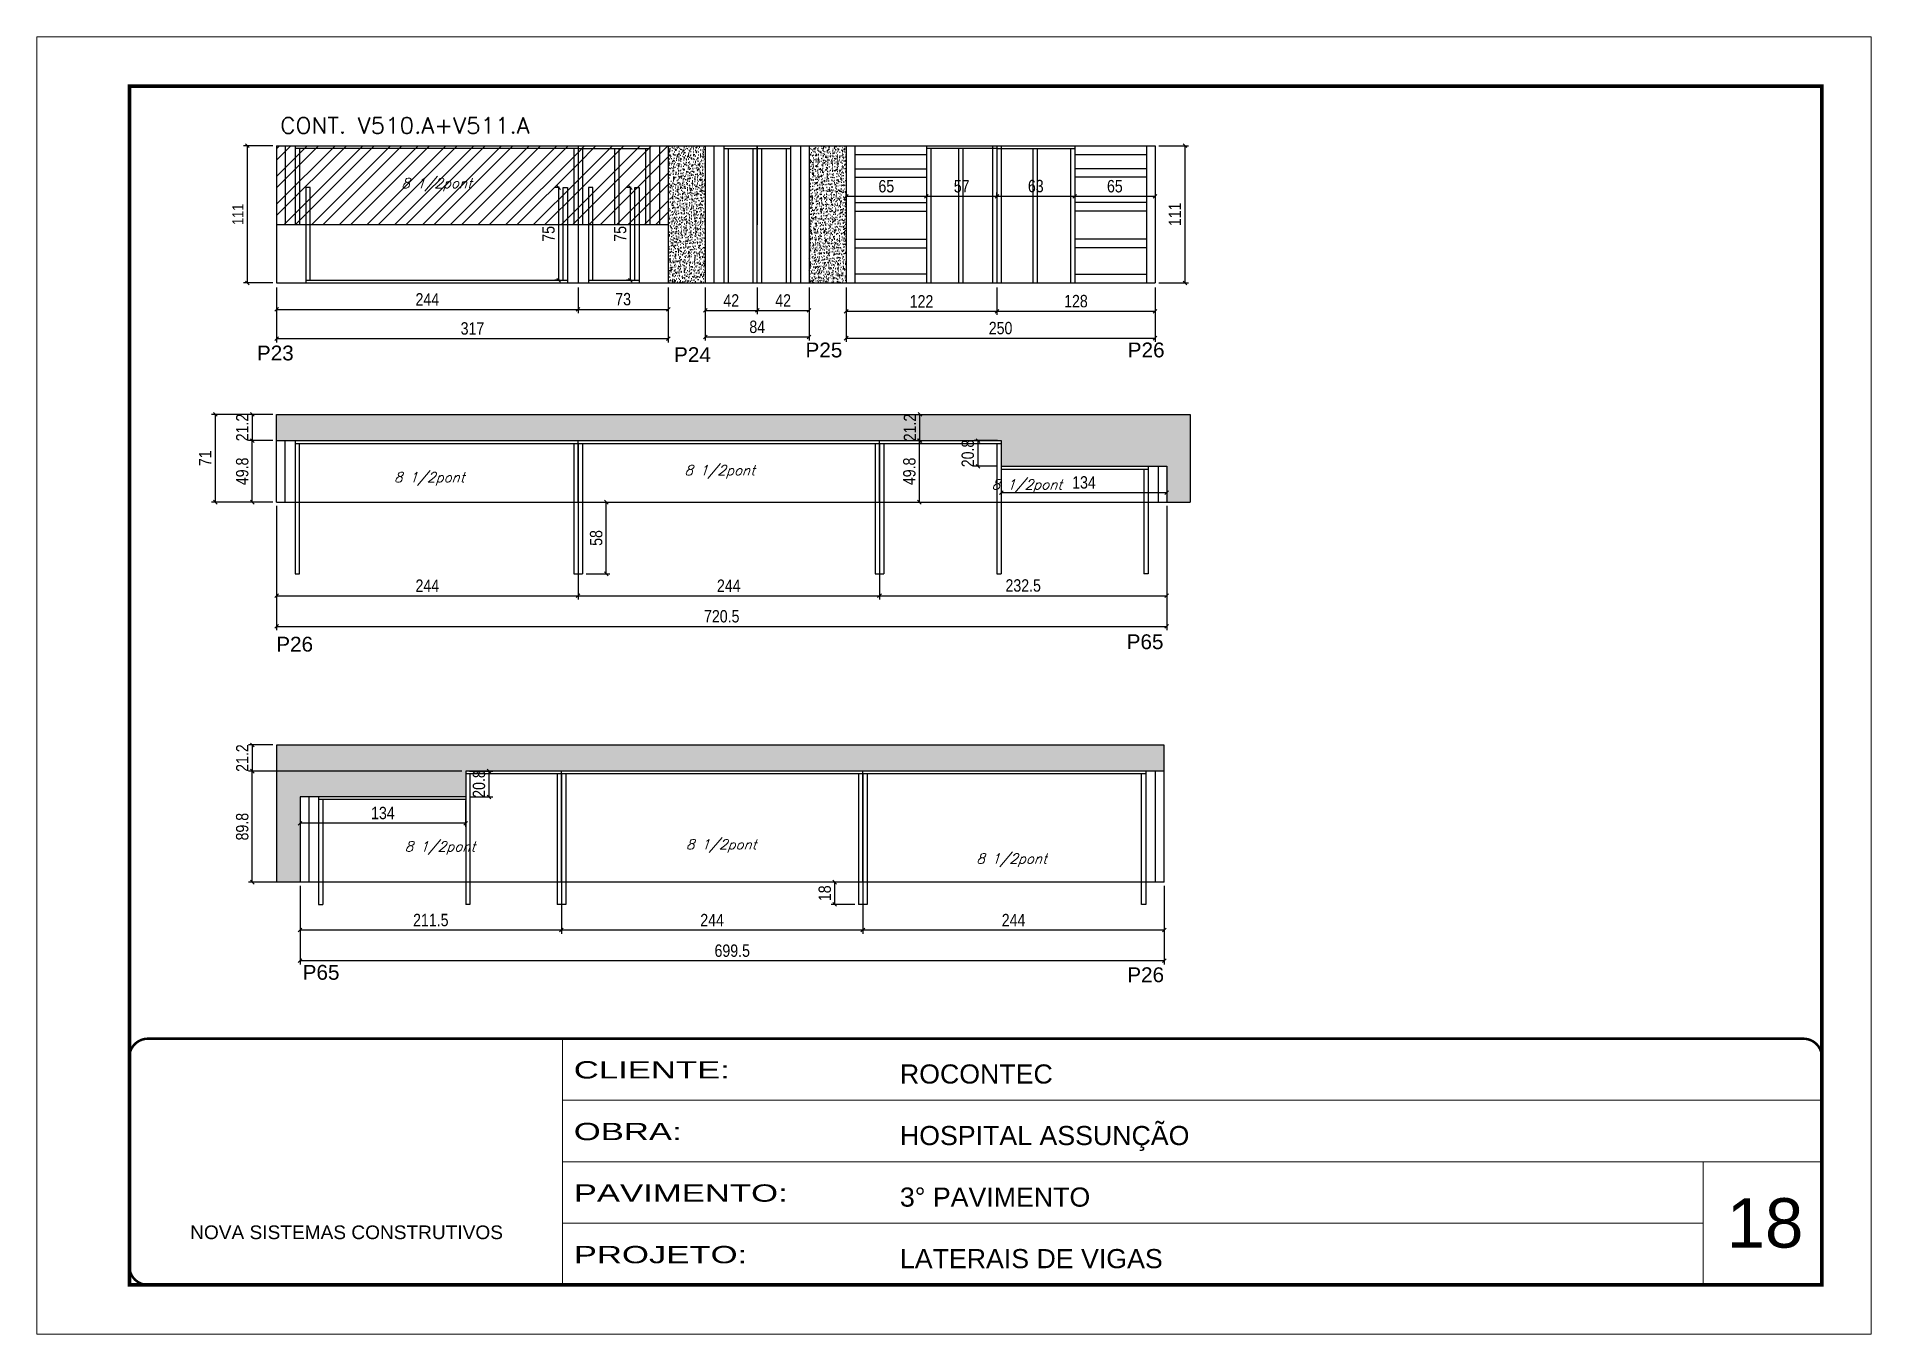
# Model space of a CAD drawing. Extents: x -21493 to -15213, y -12134 to 11887.
# Drawn here: x -19895 to -18410, y 6243 to 7293 of the extents above; entities that cross this region are included whole.
import ezdxf

# ---------------------------------------------------------------- set-up
doc = ezdxf.new("R2010")
doc.units = 0
doc.linetypes.add('CONTINUO', pattern=[0])
doc.linetypes.add('DASHED', pattern=[0.75, 0.5, -0.25])
for name, color, linetype in [('5', 5, 'Continuous'), ('COTA', 241, 'Continuous'), ('Painéis', 200, 'Continuous'), ('Reaproveitamento', 251, 'Continuous'), ('SARR_2.2x7', 40, 'Continuous'), ('SARR_3.5x7', 81, 'Continuous'), ('texto', 7, 'Continuous')]:
    doc.layers.add(name, color=color, linetype=linetype)
for name, color, linetype, lineweight in [('CARIMBO', 255, 'Continuous', 9), ('Folhas', 255, 'Continuous', 9), ('Hachura', 251, 'Continuous', 9), ('SARRAFO DE PRESSAO', 251, 'DASHED', 9), ('Texto Seção', 7, 'Continuous', 15)]:
    doc.layers.add(name, color=color, linetype=linetype, lineweight=lineweight)
doc.styles.add('ARIAL', font='arial.ttf')
doc.styles.add('COTA TECNICA', font='techl___.ttf', dxfattribs={"height": 10})
doc.styles.add('COTA TECNICA-50', font='techl___.ttf', dxfattribs={"height": 9})
doc.styles.add('REGUA-120', font='ROMANS.shx', dxfattribs={"height": 15})
doc.styles.add('Romans', font='romans.shx')
doc.styles.get("Standard").update_dxf_attribs({"font": 'arial.ttf'})
doc.styles.add('Tecnologia', font='')
doc.styles.get('Tecnologia').set_extended_font_data('Forgotten Futurist')
doc.dimstyles.new('COTA PAINEL-50', dxfattribs={"dimtxt": 9, "dimasz": 3, "dimexe": 3, "dimexo": 3, "dimgap": 3, "dimtad": 1, "dimdec": 1, "dimzin": 12, "dimdsep": 46, "dimtxsty": 'COTA TECNICA-50', "dimblk1": 'OBLIQUE', "dimblk2": 'OBLIQUE', "dimsah": 1, "dimcen": 0.9, "dimclrd": 4, "dimclre": 4, "dimclrt": 240, "dimadec": 1, "dimazin": 3, "dimtfac": 1, "dimtdec": 1, "dimtmove": 0, "dimatfit": 3, "dimfxl": 1, "dimtolj": 1, "dimtzin": 12, "dimarcsym": 0})
doc.dimstyles.new('PAINEL', dxfattribs={"dimtxt": 10, "dimasz": 3, "dimexe": 3, "dimexo": 3, "dimgap": 3, "dimtad": 1, "dimdec": 1, "dimzin": 12, "dimdsep": 46, "dimtxsty": 'COTA TECNICA', "dimblk1": 'OBLIQUE', "dimblk2": 'OBLIQUE', "dimsah": 1, "dimcen": 0.9, "dimclrd": 4, "dimclre": 4, "dimclrt": 240, "dimadec": 1, "dimazin": 3, "dimtfac": 1, "dimtdec": 1, "dimtmove": 0, "dimatfit": 3, "dimfxl": 1, "dimtolj": 1, "dimtzin": 12, "dimarcsym": 0})
pattern_1 = [(45, (-162137.672, -25617.385), (-11.2253202, 11.2253202), [])]
pattern_2 = [(50, (-160229.1976, -26012.162), (5.46554007, -0.47817257), [0.5715, -6.2865]), (355, (-160229.1976, -26012.162), (-1.05730264, 5.73170536), [0.4572, -5.02921753]), (100.4514447, (-160228.742, -26012.202), (4.40823741, 5.25353256), [0.48570026, -5.34270734]), (46.1842, (-160229.1976, -26010.638), (8.13237123, -1.26126984), [0.85725, -9.42975]), (96.6355576, (-160228.52, -26010.743), (7.122124, 7.42278374), [0.7285507, -8.01406824]), (351.184151, (-160229.198, -26010.638), (7.122124, 7.42278374), [0.685799, -7.54379196]), (21, (-160228.4356, -26011.019), (4.54843174, -3.06795595), [0.5715, -6.2865]), (326, (-160228.4356, -26011.019), (1.85406085, 5.52563898), [0.4572, -5.0292]), (71.451445, (-160228.0566, -26011.2747), (6.40249258, 2.45768307), [0.48570026, -5.34269813]), (37.5, (-160229.1976, -26012.162), (0.092658098, 2.536651166), [0, -4.96824, 0, -5.1054, 0, -5.04825]), (7.5, (-160229.1976, -26012.162), (2.004589875, 3.005417245), [0, -2.91084, 0, -4.85394, 0, -1.92405]), (327.5, (-160230.8969, -26012.162), (4.067717855, -0.17186232), [0, -1.905, 0, -5.9436, 0, -7.8867]), (317.5, (-160231.659, -26012.162), (4.44387544, 0.76279473), [0, -2.4765, 0, -3.94716, 0, -5.6007])]
pattern_3 = [(45, (-160229.198, -26012.162), (-11.2253202, 11.2253202), [])]

msp = doc.modelspace()

# ---------------------------------------------------------------- texts
at = {"layer": '5', "linetype": 'Continuous'}
for s, rotation, p in [('P23', 0.00004, (-19716.68, 7030.99)), ('P24', 0.00004, (-19379.03, 7029.65)), ('P25', 0.00004, (-19272.6, 7033.45)), ('P26', 0.00004, (-19011.78, 7033.45)), ('P26', 0.00004, (-19701.03, 6795.38)), ('P65', 0.00004, (-19012.67, 6797.34)), ('P65', 359.99996, (-19679.64, 6529.83)), ('P26', 359.99996, (-19012.19, 6527.87))]:
    msp.add_text(s, height=12, rotation=rotation, dxfattribs=at).set_placement(p)
at = {"layer": 'CARIMBO', "style": 'ARIAL'}
msp.add_text('18', height=40, dxfattribs=at).set_placement((-18527.05, 6313.08))
at = {"layer": 'texto', "color": 2, "char_height": 8, "attachment_point": 5, "style": 'Romans'}
for insert in [(-19571.18, 7173.15), (-19577.1, 6935.11), (-19342.06, 6940.8), (-19093.41, 6929.28), (-19568.45, 6636.39), (-19340.8, 6638.06), (-19105.76, 6626.56)]:
    msp.add_mtext('{\\Q19;\\C256;8 1/2pont}', dxfattribs=dict(at, insert=insert))
at = {"layer": 'Texto Seção', "style": 'REGUA-120', "width": 1.05}
msp.add_text('CONT. V510.A+V511.A', height=13, dxfattribs=at).set_placement((-19697.67, 7214.62))

# ---------------------------------------------------------------- blocks, each defined once
blk = doc.blocks.new('_Oblique')
at = {"color": 0, "linetype": 'ByBlock', "lineweight": -2}
blk.add_line((-0.5, -0.5), (0.5, 0.5), dxfattribs=at)
blk = doc.blocks.new('*D45')
at = {"layer": 'COTA', "color": 4, "linetype": 'ByBlock', "lineweight": -2, "transparency": 16777216}
for p, q in [((-19700.7, 7090.1), (-19700.7, 7069.3)), ((-19456.7, 7090.1), (-19456.7, 7069.3)), ((-19700.7, 7072.3), (-19456.7, 7072.3))]:
    blk.add_line(p, q, dxfattribs=at)
at = {"layer": 'Defpoints', "color": 0, "linetype": 'ByBlock', "transparency": 16777216}
for p in [(-19700.7, 7093.1), (-19456.7, 7093.1), (-19456.7, 7072.3)]:
    blk.add_point(p, dxfattribs=at)
at = {"layer": 'COTA', "color": 4, "linetype": 'ByBlock', "lineweight": -2, "transparency": 16777216, "xscale": 3, "yscale": 3, "zscale": 3, "rotation": 180}
blk.add_blockref('_Oblique', (-19700.7, 7072.3), dxfattribs=at)
at = {"layer": 'COTA', "color": 4, "linetype": 'ByBlock', "lineweight": -2, "transparency": 16777216, "xscale": 3, "yscale": 3, "zscale": 3}
blk.add_blockref('_Oblique', (-19456.7, 7072.3), dxfattribs=at)
at = {"layer": 'COTA', "color": 240, "linetype": 'ByBlock', "transparency": 16777216, "insert": (-19578.7, 7080.4), "char_height": 10, "attachment_point": 5, "style": 'COTA TECNICA'}
blk.add_mtext('\\A1;244', dxfattribs=at)
blk = doc.blocks.new('*D46')
at = {"layer": 'COTA', "color": 4, "linetype": 'ByBlock', "lineweight": -2, "transparency": 16777216}
for p, q in [((-19456.7, 7090.1), (-19456.7, 7069.3)), ((-19383.7, 7090.1), (-19383.7, 7069.3)), ((-19456.7, 7072.3), (-19383.7, 7072.3))]:
    blk.add_line(p, q, dxfattribs=at)
at = {"layer": 'Defpoints', "color": 0, "linetype": 'ByBlock', "transparency": 16777216}
for p in [(-19456.7, 7093.1), (-19383.7, 7093.1), (-19383.7, 7072.3)]:
    blk.add_point(p, dxfattribs=at)
at = {"layer": 'COTA', "color": 4, "linetype": 'ByBlock', "lineweight": -2, "transparency": 16777216, "xscale": 3, "yscale": 3, "zscale": 3, "rotation": 180}
blk.add_blockref('_Oblique', (-19456.7, 7072.3), dxfattribs=at)
at = {"layer": 'COTA', "color": 4, "linetype": 'ByBlock', "lineweight": -2, "transparency": 16777216, "xscale": 3, "yscale": 3, "zscale": 3}
blk.add_blockref('_Oblique', (-19383.7, 7072.3), dxfattribs=at)
at = {"layer": 'COTA', "color": 240, "linetype": 'ByBlock', "transparency": 16777216, "insert": (-19420.2, 7080.5), "char_height": 10, "attachment_point": 5, "style": 'COTA TECNICA'}
blk.add_mtext('\\A1;73', dxfattribs=at)
blk = doc.blocks.new('*D47')
at = {"layer": 'COTA', "color": 4, "linetype": 'ByBlock', "lineweight": -2, "transparency": 16777216}
for p, q in [((-19353.7, 7090.1), (-19353.7, 7068.4)), ((-19311.7, 7090.1), (-19311.7, 7068.4)), ((-19353.7, 7071.4), (-19311.7, 7071.4))]:
    blk.add_line(p, q, dxfattribs=at)
at = {"layer": 'Defpoints', "color": 0, "linetype": 'ByBlock', "transparency": 16777216}
for p in [(-19353.7, 7093.1), (-19311.7, 7093.1), (-19311.7, 7071.4)]:
    blk.add_point(p, dxfattribs=at)
at = {"layer": 'COTA', "color": 4, "linetype": 'ByBlock', "lineweight": -2, "transparency": 16777216, "xscale": 3, "yscale": 3, "zscale": 3, "rotation": 180}
blk.add_blockref('_Oblique', (-19353.7, 7071.4), dxfattribs=at)
at = {"layer": 'COTA', "color": 4, "linetype": 'ByBlock', "lineweight": -2, "transparency": 16777216, "xscale": 3, "yscale": 3, "zscale": 3}
blk.add_blockref('_Oblique', (-19311.7, 7071.4), dxfattribs=at)
at = {"layer": 'COTA', "color": 240, "linetype": 'ByBlock', "transparency": 16777216, "insert": (-19332.7, 7079.5), "char_height": 10, "attachment_point": 5, "style": 'COTA TECNICA'}
blk.add_mtext('\\A1;42', dxfattribs=at)
blk = doc.blocks.new('*D48')
at = {"layer": 'COTA', "color": 4, "linetype": 'ByBlock', "lineweight": -2, "transparency": 16777216}
for p, q in [((-19311.7, 7090.1), (-19311.7, 7068.4)), ((-19269.7, 7090.1), (-19269.7, 7068.4)), ((-19311.7, 7071.4), (-19269.7, 7071.4))]:
    blk.add_line(p, q, dxfattribs=at)
at = {"layer": 'Defpoints', "color": 0, "linetype": 'ByBlock', "transparency": 16777216}
for p in [(-19311.7, 7093.1), (-19269.7, 7093.1), (-19269.7, 7071.4)]:
    blk.add_point(p, dxfattribs=at)
at = {"layer": 'COTA', "color": 4, "linetype": 'ByBlock', "lineweight": -2, "transparency": 16777216, "xscale": 3, "yscale": 3, "zscale": 3, "rotation": 180}
blk.add_blockref('_Oblique', (-19311.7, 7071.4), dxfattribs=at)
at = {"layer": 'COTA', "color": 4, "linetype": 'ByBlock', "lineweight": -2, "transparency": 16777216, "xscale": 3, "yscale": 3, "zscale": 3}
blk.add_blockref('_Oblique', (-19269.7, 7071.4), dxfattribs=at)
at = {"layer": 'COTA', "color": 240, "linetype": 'ByBlock', "transparency": 16777216, "insert": (-19290.7, 7079.5), "char_height": 10, "attachment_point": 5, "style": 'COTA TECNICA'}
blk.add_mtext('\\A1;42', dxfattribs=at)
blk = doc.blocks.new('*D49')
at = {"layer": 'COTA', "color": 4, "linetype": 'ByBlock', "lineweight": -2, "transparency": 16777216}
for p, q in [((-18986.7, 7204.7), (-18962.5, 7204.7)), ((-18965.5, 7204.7), (-18965.5, 7093.7)), ((-18986.7, 7093.7), (-18962.5, 7093.7))]:
    blk.add_line(p, q, dxfattribs=at)
at = {"layer": 'Defpoints', "color": 0, "linetype": 'ByBlock', "transparency": 16777216}
for p in [(-18989.7, 7204.7), (-18989.7, 7093.7), (-18965.5, 7093.7)]:
    blk.add_point(p, dxfattribs=at)
at = {"layer": 'COTA', "color": 4, "linetype": 'ByBlock', "lineweight": -2, "transparency": 16777216, "xscale": 3, "yscale": 3, "zscale": 3}
for p, rotation in [((-18965.5, 7204.7), 90), ((-18965.5, 7093.7), 270)]:
    blk.add_blockref('_Oblique', p, dxfattribs=dict(at, rotation=rotation))
at = {"layer": 'COTA', "color": 240, "linetype": 'ByBlock', "transparency": 16777216, "insert": (-18973.6, 7149.2), "char_height": 10, "attachment_point": 5, "rotation": 90, "style": 'COTA TECNICA'}
blk.add_mtext('\\A1;111', dxfattribs=at)
blk = doc.blocks.new('*D50')
at = {"layer": 'COTA', "color": 4, "linetype": 'ByBlock', "lineweight": -2, "transparency": 16777216}
for p, q in [((-19239.7, 7090.1), (-19239.7, 7067.8)), ((-19117.7, 7090.1), (-19117.7, 7067.8)), ((-19239.7, 7070.8), (-19117.7, 7070.8))]:
    blk.add_line(p, q, dxfattribs=at)
at = {"layer": 'Defpoints', "color": 0, "linetype": 'ByBlock', "transparency": 16777216}
for p in [(-19239.7, 7093.1), (-19117.7, 7093.1), (-19117.7, 7070.8)]:
    blk.add_point(p, dxfattribs=at)
at = {"layer": 'COTA', "color": 4, "linetype": 'ByBlock', "lineweight": -2, "transparency": 16777216, "xscale": 3, "yscale": 3, "zscale": 3, "rotation": 180}
blk.add_blockref('_Oblique', (-19239.7, 7070.8), dxfattribs=at)
at = {"layer": 'COTA', "color": 4, "linetype": 'ByBlock', "lineweight": -2, "transparency": 16777216, "xscale": 3, "yscale": 3, "zscale": 3}
blk.add_blockref('_Oblique', (-19117.7, 7070.8), dxfattribs=at)
at = {"layer": 'COTA', "color": 240, "linetype": 'ByBlock', "transparency": 16777216, "insert": (-19178.7, 7078.8), "char_height": 10, "attachment_point": 5, "style": 'COTA TECNICA'}
blk.add_mtext('\\A1;122', dxfattribs=at)
blk = doc.blocks.new('*D51')
at = {"layer": 'COTA', "color": 4, "linetype": 'ByBlock', "lineweight": -2, "transparency": 16777216}
for p, q in [((-19117.7, 7090.1), (-19117.7, 7067.8)), ((-18989.7, 7090.1), (-18989.7, 7067.8)), ((-19117.7, 7070.8), (-18989.7, 7070.8))]:
    blk.add_line(p, q, dxfattribs=at)
at = {"layer": 'Defpoints', "color": 0, "linetype": 'ByBlock', "transparency": 16777216}
for p in [(-19117.7, 7093.1), (-18989.7, 7093.1), (-18989.7, 7070.8)]:
    blk.add_point(p, dxfattribs=at)
at = {"layer": 'COTA', "color": 4, "linetype": 'ByBlock', "lineweight": -2, "transparency": 16777216, "xscale": 3, "yscale": 3, "zscale": 3, "rotation": 180}
blk.add_blockref('_Oblique', (-19117.7, 7070.8), dxfattribs=at)
at = {"layer": 'COTA', "color": 4, "linetype": 'ByBlock', "lineweight": -2, "transparency": 16777216, "xscale": 3, "yscale": 3, "zscale": 3}
blk.add_blockref('_Oblique', (-18989.7, 7070.8), dxfattribs=at)
at = {"layer": 'COTA', "color": 240, "linetype": 'ByBlock', "transparency": 16777216, "insert": (-19053.7, 7078.9), "char_height": 10, "attachment_point": 5, "style": 'COTA TECNICA'}
blk.add_mtext('\\A1;128', dxfattribs=at)
blk = doc.blocks.new('*D52')
at = {"layer": 'COTA', "color": 4, "linetype": 'ByBlock', "lineweight": -2, "transparency": 16777216}
for p, q in [((-19383.7, 7090.1), (-19383.7, 7045.6)), ((-19700.7, 7070.1), (-19700.7, 7045.6)), ((-19700.7, 7048.6), (-19383.7, 7048.6))]:
    blk.add_line(p, q, dxfattribs=at)
at = {"layer": 'Defpoints', "color": 0, "linetype": 'ByBlock', "transparency": 16777216}
for p in [(-19383.7, 7093.1), (-19700.7, 7073.1), (-19383.7, 7048.6)]:
    blk.add_point(p, dxfattribs=at)
at = {"layer": 'COTA', "color": 4, "linetype": 'ByBlock', "lineweight": -2, "transparency": 16777216, "xscale": 3, "yscale": 3, "zscale": 3, "rotation": 180}
blk.add_blockref('_Oblique', (-19700.7, 7048.6), dxfattribs=at)
at = {"layer": 'COTA', "color": 4, "linetype": 'ByBlock', "lineweight": -2, "transparency": 16777216, "xscale": 3, "yscale": 3, "zscale": 3}
blk.add_blockref('_Oblique', (-19383.7, 7048.6), dxfattribs=at)
at = {"layer": 'COTA', "color": 240, "linetype": 'ByBlock', "transparency": 16777216, "insert": (-19542.2, 7056.8), "char_height": 10, "attachment_point": 5, "style": 'COTA TECNICA'}
blk.add_mtext('\\A1;317', dxfattribs=at)
blk = doc.blocks.new('*D53')
at = {"layer": 'COTA', "color": 4, "linetype": 'ByBlock', "lineweight": -2, "transparency": 16777216}
for p, q in [((-19353.7, 7090.1), (-19353.7, 7047)), ((-19269.7, 7090.1), (-19269.7, 7047)), ((-19353.7, 7050), (-19269.7, 7050))]:
    blk.add_line(p, q, dxfattribs=at)
at = {"layer": 'Defpoints', "color": 0, "linetype": 'ByBlock', "transparency": 16777216}
for p in [(-19353.7, 7093.1), (-19269.7, 7093.1), (-19269.7, 7050)]:
    blk.add_point(p, dxfattribs=at)
at = {"layer": 'COTA', "color": 4, "linetype": 'ByBlock', "lineweight": -2, "transparency": 16777216, "xscale": 3, "yscale": 3, "zscale": 3, "rotation": 180}
blk.add_blockref('_Oblique', (-19353.7, 7050), dxfattribs=at)
at = {"layer": 'COTA', "color": 4, "linetype": 'ByBlock', "lineweight": -2, "transparency": 16777216, "xscale": 3, "yscale": 3, "zscale": 3}
blk.add_blockref('_Oblique', (-19269.7, 7050), dxfattribs=at)
at = {"layer": 'COTA', "color": 240, "linetype": 'ByBlock', "transparency": 16777216, "insert": (-19311.7, 7058.1), "char_height": 10, "attachment_point": 5, "style": 'COTA TECNICA'}
blk.add_mtext('\\A1;84', dxfattribs=at)
blk = doc.blocks.new('*D54')
at = {"layer": 'COTA', "color": 4, "linetype": 'ByBlock', "lineweight": -2, "transparency": 16777216}
for p, q in [((-19239.7, 7090.1), (-19239.7, 7046)), ((-18989.7, 7090.1), (-18989.7, 7046)), ((-19239.7, 7049), (-18989.7, 7049))]:
    blk.add_line(p, q, dxfattribs=at)
at = {"layer": 'Defpoints', "color": 0, "linetype": 'ByBlock', "transparency": 16777216}
for p in [(-19239.7, 7093.1), (-18989.7, 7093.1), (-18989.7, 7049)]:
    blk.add_point(p, dxfattribs=at)
at = {"layer": 'COTA', "color": 4, "linetype": 'ByBlock', "lineweight": -2, "transparency": 16777216, "xscale": 3, "yscale": 3, "zscale": 3, "rotation": 180}
blk.add_blockref('_Oblique', (-19239.7, 7049), dxfattribs=at)
at = {"layer": 'COTA', "color": 4, "linetype": 'ByBlock', "lineweight": -2, "transparency": 16777216, "xscale": 3, "yscale": 3, "zscale": 3}
blk.add_blockref('_Oblique', (-18989.7, 7049), dxfattribs=at)
at = {"layer": 'COTA', "color": 240, "linetype": 'ByBlock', "transparency": 16777216, "insert": (-19114.7, 7057.1), "char_height": 10, "attachment_point": 5, "style": 'COTA TECNICA'}
blk.add_mtext('\\A1;250', dxfattribs=at)
blk = doc.blocks.new('*D599')
at = {"layer": 'COTA', "color": 4, "lineweight": -2, "ltscale": 25, "transparency": 16777216}
for p, q in [((-19471.7, 7170.9), (-19475.5, 7170.9)), ((-19472.5, 7170.9), (-19472.5, 7095.9)), ((-19471.7, 7095.9), (-19475.5, 7095.9))]:
    blk.add_line(p, q, dxfattribs=at)
at = {"layer": 'Defpoints', "color": 0, "ltscale": 25, "transparency": 16777216}
for p in [(-19468.7, 7170.9), (-19472.5, 7095.9), (-19468.7, 7095.9)]:
    blk.add_point(p, dxfattribs=at)
at = {"layer": 'COTA', "color": 4, "lineweight": -2, "ltscale": 25, "transparency": 16777216, "xscale": 3, "yscale": 3, "zscale": 3}
for p, rotation in [((-19472.5, 7170.9), 90), ((-19472.5, 7095.9), 270)]:
    blk.add_blockref('_Oblique', p, dxfattribs=dict(at, rotation=rotation))
at = {"layer": 'COTA', "color": 240, "ltscale": 25, "transparency": 16777216, "insert": (-19480.6, 7133.4), "char_height": 10, "attachment_point": 5, "rotation": 90, "style": 'COTA TECNICA'}
blk.add_mtext('\\A1;75', dxfattribs=at)
blk = doc.blocks.new('*D600')
at = {"layer": 'COTA', "color": 4, "lineweight": -2, "ltscale": 25, "transparency": 16777216}
for p, q in [((-19413.7, 7170.9), (-19417.5, 7170.9)), ((-19414.5, 7170.9), (-19414.5, 7095.9)), ((-19413.7, 7095.9), (-19417.5, 7095.9))]:
    blk.add_line(p, q, dxfattribs=at)
at = {"layer": 'Defpoints', "color": 0, "ltscale": 25, "transparency": 16777216}
for p in [(-19410.7, 7170.9), (-19414.5, 7095.9), (-19410.7, 7095.9)]:
    blk.add_point(p, dxfattribs=at)
at = {"layer": 'COTA', "color": 4, "lineweight": -2, "ltscale": 25, "transparency": 16777216, "xscale": 3, "yscale": 3, "zscale": 3}
for p, rotation in [((-19414.5, 7170.9), 90), ((-19414.5, 7095.9), 270)]:
    blk.add_blockref('_Oblique', p, dxfattribs=dict(at, rotation=rotation))
at = {"layer": 'COTA', "color": 240, "ltscale": 25, "transparency": 16777216, "insert": (-19422.6, 7133.4), "char_height": 10, "attachment_point": 5, "rotation": 90, "style": 'COTA TECNICA'}
blk.add_mtext('\\A1;75', dxfattribs=at)
blk = doc.blocks.new('*D601')
at = {"layer": 'COTA', "color": 4, "lineweight": -2, "ltscale": 25, "transparency": 16777216}
for p, q in [((-19239.7, 7177.7), (-19239.7, 7160.8)), ((-19174.7, 7176.2), (-19174.7, 7160.8)), ((-19239.7, 7163.8), (-19174.7, 7163.8))]:
    blk.add_line(p, q, dxfattribs=at)
at = {"layer": 'Defpoints', "color": 0, "ltscale": 25, "transparency": 16777216}
for p in [(-19239.7, 7180.7), (-19174.7, 7179.2), (-19174.7, 7163.8)]:
    blk.add_point(p, dxfattribs=at)
at = {"layer": 'COTA', "color": 4, "lineweight": -2, "ltscale": 25, "transparency": 16777216, "xscale": 3, "yscale": 3, "zscale": 3, "rotation": 180}
blk.add_blockref('_Oblique', (-19239.7, 7163.8), dxfattribs=at)
at = {"layer": 'COTA', "color": 4, "lineweight": -2, "ltscale": 25, "transparency": 16777216, "xscale": 3, "yscale": 3, "zscale": 3}
blk.add_blockref('_Oblique', (-19174.7, 7163.8), dxfattribs=at)
at = {"layer": 'COTA', "color": 240, "ltscale": 25, "transparency": 16777216, "insert": (-19207.2, 7171.9), "char_height": 10, "attachment_point": 5, "style": 'COTA TECNICA'}
blk.add_mtext('\\A1;65', dxfattribs=at)
blk = doc.blocks.new('*D602')
at = {"layer": 'COTA', "color": 4, "lineweight": -2, "ltscale": 25, "transparency": 16777216}
for p, q in [((-19174.7, 7176.2), (-19174.7, 7160.8)), ((-19174.7, 7163.8), (-19117.7, 7163.8)), ((-19117.7, 7163.7), (-19117.7, 7166.8))]:
    blk.add_line(p, q, dxfattribs=at)
at = {"layer": 'Defpoints', "color": 0, "ltscale": 25, "transparency": 16777216}
for p in [(-19174.7, 7179.2), (-19117.7, 7163.8), (-19117.7, 7160.7)]:
    blk.add_point(p, dxfattribs=at)
at = {"layer": 'COTA', "color": 4, "lineweight": -2, "ltscale": 25, "transparency": 16777216, "xscale": 3, "yscale": 3, "zscale": 3, "rotation": 180}
blk.add_blockref('_Oblique', (-19174.7, 7163.8), dxfattribs=at)
at = {"layer": 'COTA', "color": 4, "lineweight": -2, "ltscale": 25, "transparency": 16777216, "xscale": 3, "yscale": 3, "zscale": 3}
blk.add_blockref('_Oblique', (-19117.7, 7163.8), dxfattribs=at)
at = {"layer": 'COTA', "color": 240, "ltscale": 25, "transparency": 16777216, "insert": (-19146.2, 7171.9), "char_height": 10, "attachment_point": 5, "style": 'COTA TECNICA'}
blk.add_mtext('\\A1;57', dxfattribs=at)
blk = doc.blocks.new('*D603')
at = {"layer": 'COTA', "color": 4, "lineweight": -2, "ltscale": 25, "transparency": 16777216}
for p, q in [((-19117.7, 7163.7), (-19117.7, 7166.8)), ((-19117.7, 7163.8), (-19054.7, 7163.8)), ((-19054.7, 7166.8), (-19054.7, 7166.8))]:
    blk.add_line(p, q, dxfattribs=at)
at = {"layer": 'Defpoints', "color": 0, "ltscale": 25, "transparency": 16777216}
for p in [(-19117.7, 7160.7), (-19054.7, 7163.8), (-19054.7, 7163.8)]:
    blk.add_point(p, dxfattribs=at)
at = {"layer": 'COTA', "color": 4, "lineweight": -2, "ltscale": 25, "transparency": 16777216, "xscale": 3, "yscale": 3, "zscale": 3, "rotation": 180}
blk.add_blockref('_Oblique', (-19117.7, 7163.8), dxfattribs=at)
at = {"layer": 'COTA', "color": 4, "lineweight": -2, "ltscale": 25, "transparency": 16777216, "xscale": 3, "yscale": 3, "zscale": 3}
blk.add_blockref('_Oblique', (-19054.7, 7163.8), dxfattribs=at)
at = {"layer": 'COTA', "color": 240, "ltscale": 25, "transparency": 16777216, "insert": (-19086.2, 7172), "char_height": 10, "attachment_point": 5, "style": 'COTA TECNICA'}
blk.add_mtext('\\A1;63', dxfattribs=at)
blk = doc.blocks.new('*D604')
at = {"layer": 'COTA', "color": 4, "lineweight": -2, "ltscale": 25, "transparency": 16777216}
for p, q in [((-19054.7, 7166.8), (-19054.7, 7166.8)), ((-19054.7, 7163.8), (-18989.7, 7163.8))]:
    blk.add_line(p, q, dxfattribs=at)
at = {"layer": 'Defpoints', "color": 0, "ltscale": 25, "transparency": 16777216}
for p in [(-19054.7, 7163.8), (-18989.7, 7163.8), (-18989.7, 7163.8)]:
    blk.add_point(p, dxfattribs=at)
at = {"layer": 'COTA', "color": 4, "lineweight": -2, "ltscale": 25, "transparency": 16777216, "xscale": 3, "yscale": 3, "zscale": 3, "rotation": 180}
blk.add_blockref('_Oblique', (-19054.7, 7163.8), dxfattribs=at)
at = {"layer": 'COTA', "color": 4, "lineweight": -2, "ltscale": 25, "transparency": 16777216, "xscale": 3, "yscale": 3, "zscale": 3}
blk.add_blockref('_Oblique', (-18989.7, 7163.8), dxfattribs=at)
at = {"layer": 'COTA', "color": 240, "ltscale": 25, "transparency": 16777216, "insert": (-19022.2, 7171.9), "char_height": 10, "attachment_point": 5, "style": 'COTA TECNICA'}
blk.add_mtext('\\A1;65', dxfattribs=at)
blk = doc.blocks.new('*D605')
at = {"layer": 'COTA', "color": 4, "lineweight": -2, "ltscale": 25, "transparency": 16777216}
for p, q in [((-19700.7, 6913.3), (-19700.7, 6837.6)), ((-19456.7, 6913.3), (-19456.7, 6837.6)), ((-19700.7, 6840.6), (-19456.7, 6840.6))]:
    blk.add_line(p, q, dxfattribs=at)
at = {"layer": 'Defpoints', "color": 0, "ltscale": 25, "transparency": 16777216}
for p in [(-19700.7, 6916.3), (-19456.7, 6916.3), (-19456.7, 6840.6)]:
    blk.add_point(p, dxfattribs=at)
at = {"layer": 'COTA', "color": 4, "lineweight": -2, "ltscale": 25, "transparency": 16777216, "xscale": 3, "yscale": 3, "zscale": 3, "rotation": 180}
blk.add_blockref('_Oblique', (-19700.7, 6840.6), dxfattribs=at)
at = {"layer": 'COTA', "color": 4, "lineweight": -2, "ltscale": 25, "transparency": 16777216, "xscale": 3, "yscale": 3, "zscale": 3}
blk.add_blockref('_Oblique', (-19456.7, 6840.6), dxfattribs=at)
at = {"layer": 'COTA', "color": 240, "ltscale": 25, "transparency": 16777216, "insert": (-19578.7, 6848.7), "char_height": 10, "attachment_point": 5, "style": 'COTA TECNICA'}
blk.add_mtext('\\A1;244', dxfattribs=at)
blk = doc.blocks.new('*D606')
at = {"layer": 'COTA', "color": 4, "lineweight": -2, "ltscale": 25, "transparency": 16777216}
for p, q in [((-19456.7, 6913.3), (-19456.7, 6837.6)), ((-19212.7, 6913.3), (-19212.7, 6837.6)), ((-19456.7, 6840.6), (-19212.7, 6840.6))]:
    blk.add_line(p, q, dxfattribs=at)
at = {"layer": 'Defpoints', "color": 0, "ltscale": 25, "transparency": 16777216}
for p in [(-19456.7, 6916.3), (-19212.7, 6916.3), (-19212.7, 6840.6)]:
    blk.add_point(p, dxfattribs=at)
at = {"layer": 'COTA', "color": 4, "lineweight": -2, "ltscale": 25, "transparency": 16777216, "xscale": 3, "yscale": 3, "zscale": 3, "rotation": 180}
blk.add_blockref('_Oblique', (-19456.7, 6840.6), dxfattribs=at)
at = {"layer": 'COTA', "color": 4, "lineweight": -2, "ltscale": 25, "transparency": 16777216, "xscale": 3, "yscale": 3, "zscale": 3}
blk.add_blockref('_Oblique', (-19212.7, 6840.6), dxfattribs=at)
at = {"layer": 'COTA', "color": 240, "ltscale": 25, "transparency": 16777216, "insert": (-19334.7, 6848.7), "char_height": 10, "attachment_point": 5, "style": 'COTA TECNICA'}
blk.add_mtext('\\A1;244', dxfattribs=at)
blk = doc.blocks.new('*D607')
at = {"layer": 'COTA', "color": 4, "lineweight": -2, "ltscale": 25, "transparency": 16777216}
for p, q in [((-19212.7, 6913.3), (-19212.7, 6837.6)), ((-18980.2, 6913.3), (-18980.2, 6837.6)), ((-19212.7, 6840.6), (-18980.2, 6840.6))]:
    blk.add_line(p, q, dxfattribs=at)
at = {"layer": 'Defpoints', "color": 0, "ltscale": 25, "transparency": 16777216}
for p in [(-19212.7, 6916.3), (-18980.2, 6916.3), (-18980.2, 6840.6)]:
    blk.add_point(p, dxfattribs=at)
at = {"layer": 'COTA', "color": 4, "lineweight": -2, "ltscale": 25, "transparency": 16777216, "xscale": 3, "yscale": 3, "zscale": 3, "rotation": 180}
blk.add_blockref('_Oblique', (-19212.7, 6840.6), dxfattribs=at)
at = {"layer": 'COTA', "color": 4, "lineweight": -2, "ltscale": 25, "transparency": 16777216, "xscale": 3, "yscale": 3, "zscale": 3}
blk.add_blockref('_Oblique', (-18980.2, 6840.6), dxfattribs=at)
at = {"layer": 'COTA', "color": 240, "ltscale": 25, "transparency": 16777216, "insert": (-19096.4, 6848.8), "char_height": 10, "attachment_point": 5, "style": 'COTA TECNICA'}
blk.add_mtext('\\A1;232.5', dxfattribs=at)
blk = doc.blocks.new('*D608')
at = {"layer": 'COTA', "color": 4, "lineweight": -2, "ltscale": 25, "transparency": 16777216}
for p, q in [((-19114.2, 6942.3), (-19114.2, 6921)), ((-18980.2, 6942.3), (-18980.2, 6921)), ((-19114.2, 6924), (-18980.2, 6924))]:
    blk.add_line(p, q, dxfattribs=at)
at = {"layer": 'Defpoints', "color": 0, "ltscale": 25, "transparency": 16777216}
for p in [(-19114.2, 6945.3), (-18980.2, 6945.3), (-18980.2, 6924)]:
    blk.add_point(p, dxfattribs=at)
at = {"layer": 'COTA', "color": 4, "lineweight": -2, "ltscale": 25, "transparency": 16777216, "xscale": 3, "yscale": 3, "zscale": 3, "rotation": 180}
blk.add_blockref('_Oblique', (-19114.2, 6924), dxfattribs=at)
at = {"layer": 'COTA', "color": 4, "lineweight": -2, "ltscale": 25, "transparency": 16777216, "xscale": 3, "yscale": 3, "zscale": 3}
blk.add_blockref('_Oblique', (-18980.2, 6924), dxfattribs=at)
at = {"layer": 'COTA', "color": 240, "ltscale": 25, "transparency": 16777216, "insert": (-19047.2, 6932.2), "char_height": 10, "attachment_point": 5, "style": 'COTA TECNICA'}
blk.add_mtext('\\A1;134', dxfattribs=at)
blk = doc.blocks.new('*D609')
at = {"layer": 'COTA', "color": 4, "lineweight": -2, "ltscale": 25, "transparency": 16777216}
for p, q in [((-19117.2, 6966.1), (-19136, 6966.1)), ((-19133, 6966.1), (-19133, 6945.3)), ((-19117.2, 6945.3), (-19136, 6945.3))]:
    blk.add_line(p, q, dxfattribs=at)
at = {"layer": 'Defpoints', "color": 0, "ltscale": 25, "transparency": 16777216}
for p in [(-19114.2, 6966.1), (-19133, 6945.3), (-19114.2, 6945.3)]:
    blk.add_point(p, dxfattribs=at)
at = {"layer": 'COTA', "color": 4, "lineweight": -2, "ltscale": 25, "transparency": 16777216, "xscale": 3, "yscale": 3, "zscale": 3}
for p, rotation in [((-19133, 6966.1), 90), ((-19133, 6945.3), 270)]:
    blk.add_blockref('_Oblique', p, dxfattribs=dict(at, rotation=rotation))
at = {"layer": 'COTA', "color": 240, "ltscale": 25, "transparency": 16777216, "insert": (-19141.2, 6955.7), "char_height": 10, "attachment_point": 5, "rotation": 90, "style": 'COTA TECNICA'}
blk.add_mtext('\\A1;20.8', dxfattribs=at)
blk = doc.blocks.new('*D610')
at = {"layer": 'COTA', "color": 4, "lineweight": -2, "ltscale": 25, "transparency": 16777216}
for p, q in [((-19703.7, 6966.1), (-19723.4, 6966.1)), ((-19720.4, 6916.3), (-19720.4, 6966.1)), ((-19703.7, 6916.3), (-19723.4, 6916.3))]:
    blk.add_line(p, q, dxfattribs=at)
at = {"layer": 'Defpoints', "color": 0, "ltscale": 25, "transparency": 16777216}
for p in [(-19720.4, 6966.1), (-19700.7, 6966.1), (-19700.7, 6916.3)]:
    blk.add_point(p, dxfattribs=at)
at = {"layer": 'COTA', "color": 4, "lineweight": -2, "ltscale": 25, "transparency": 16777216, "xscale": 3, "yscale": 3, "zscale": 3}
for p, rotation in [((-19720.4, 6966.1), 90), ((-19720.4, 6916.3), 270)]:
    blk.add_blockref('_Oblique', p, dxfattribs=dict(at, rotation=rotation))
at = {"layer": 'COTA', "color": 240, "ltscale": 25, "transparency": 16777216, "insert": (-19728.5, 6941.2), "char_height": 10, "attachment_point": 5, "rotation": 90, "style": 'COTA TECNICA'}
blk.add_mtext('\\A1;49.8', dxfattribs=at)
blk = doc.blocks.new('*D55')
at = {"layer": 'COTA', "color": 4, "lineweight": -2, "ltscale": 25, "transparency": 16777216}
for p, q in [((-19703.7, 6987.3), (-19723.4, 6987.3)), ((-19720.4, 6987.3), (-19720.4, 6966.1)), ((-19703.7, 6966.1), (-19723.4, 6966.1))]:
    blk.add_line(p, q, dxfattribs=at)
at = {"layer": 'Defpoints', "color": 0, "ltscale": 25, "transparency": 16777216}
for p in [(-19700.7, 6987.3), (-19720.4, 6966.1), (-19700.7, 6966.1)]:
    blk.add_point(p, dxfattribs=at)
at = {"layer": 'COTA', "color": 4, "lineweight": -2, "ltscale": 25, "transparency": 16777216, "xscale": 3, "yscale": 3, "zscale": 3}
for p, rotation in [((-19720.4, 6987.3), 90), ((-19720.4, 6966.1), 270)]:
    blk.add_blockref('_Oblique', p, dxfattribs=dict(at, rotation=rotation))
at = {"layer": 'COTA', "color": 240, "ltscale": 25, "transparency": 16777216, "insert": (-19728.5, 6976.7), "char_height": 10, "attachment_point": 5, "rotation": 90, "style": 'COTA TECNICA'}
blk.add_mtext('\\A1;21.2', dxfattribs=at)
blk = doc.blocks.new('*D611')
at = {"layer": 'COTA', "color": 4, "lineweight": -2, "ltscale": 25, "transparency": 16777216}
for p, q in [((-19209.7, 6966.1), (-19177.4, 6966.1)), ((-19180.4, 6916.3), (-19180.4, 6966.1)), ((-19209.7, 6916.3), (-19177.4, 6916.3))]:
    blk.add_line(p, q, dxfattribs=at)
at = {"layer": 'Defpoints', "color": 0, "ltscale": 25, "transparency": 16777216}
for p in [(-19212.7, 6966.1), (-19180.4, 6966.1), (-19212.7, 6916.3)]:
    blk.add_point(p, dxfattribs=at)
at = {"layer": 'COTA', "color": 4, "lineweight": -2, "ltscale": 25, "transparency": 16777216, "xscale": 3, "yscale": 3, "zscale": 3}
for p, rotation in [((-19180.4, 6966.1), 90), ((-19180.4, 6916.3), 270)]:
    blk.add_blockref('_Oblique', p, dxfattribs=dict(at, rotation=rotation))
at = {"layer": 'COTA', "color": 240, "ltscale": 25, "transparency": 16777216, "insert": (-19188.5, 6941.2), "char_height": 10, "attachment_point": 5, "rotation": 90, "style": 'COTA TECNICA'}
blk.add_mtext('\\A1;49.8', dxfattribs=at)
blk = doc.blocks.new('*D612')
at = {"layer": 'COTA', "color": 4, "lineweight": -2, "ltscale": 25, "transparency": 16777216}
for p, q in [((-19180, 6966.1), (-19180, 6987.3)), ((-19177, 6987.3), (-19177, 6987.3)), ((-19209.7, 6966.1), (-19177, 6966.1))]:
    blk.add_line(p, q, dxfattribs=at)
at = {"layer": 'Defpoints', "color": 0, "ltscale": 25, "transparency": 16777216}
for p in [(-19180, 6987.3), (-19180, 6987.3), (-19212.7, 6966.1)]:
    blk.add_point(p, dxfattribs=at)
at = {"layer": 'COTA', "color": 4, "lineweight": -2, "ltscale": 25, "transparency": 16777216, "xscale": 3, "yscale": 3, "zscale": 3}
for p, rotation in [((-19180, 6987.3), 90), ((-19180, 6966.1), 270)]:
    blk.add_blockref('_Oblique', p, dxfattribs=dict(at, rotation=rotation))
at = {"layer": 'COTA', "color": 240, "ltscale": 25, "transparency": 16777216, "insert": (-19188.1, 6976.7), "char_height": 10, "attachment_point": 5, "rotation": 90, "style": 'COTA TECNICA'}
blk.add_mtext('\\A1;21.2', dxfattribs=at)
blk = doc.blocks.new('*D56')
at = {"layer": 'COTA', "color": 4, "lineweight": -2, "ltscale": 25, "transparency": 16777216}
for p, q in [((-19450.2, 6916.3), (-19430.9, 6916.3)), ((-19433.9, 6858.3), (-19433.9, 6916.3)), ((-19450.2, 6858.3), (-19430.9, 6858.3))]:
    blk.add_line(p, q, dxfattribs=at)
at = {"layer": 'Defpoints', "color": 0, "ltscale": 25, "transparency": 16777216}
for p in [(-19453.2, 6916.3), (-19433.9, 6916.3), (-19453.2, 6858.3)]:
    blk.add_point(p, dxfattribs=at)
at = {"layer": 'COTA', "color": 4, "lineweight": -2, "ltscale": 25, "transparency": 16777216, "xscale": 3, "yscale": 3, "zscale": 3}
for p, rotation in [((-19433.9, 6916.3), 90), ((-19433.9, 6858.3), 270)]:
    blk.add_blockref('_Oblique', p, dxfattribs=dict(at, rotation=rotation))
at = {"layer": 'COTA', "color": 240, "ltscale": 25, "transparency": 16777216, "insert": (-19442, 6887.3), "char_height": 10, "attachment_point": 5, "rotation": 90, "style": 'COTA TECNICA'}
blk.add_mtext('\\A1;58', dxfattribs=at)
blk = doc.blocks.new('*D613')
at = {"layer": 'COTA', "color": 4, "lineweight": -2, "ltscale": 25, "transparency": 16777216}
for p, q in [((-19700.7, 6913.3), (-19700.7, 6812.8)), ((-18980.2, 6913.3), (-18980.2, 6812.8)), ((-19700.7, 6815.8), (-18980.2, 6815.8))]:
    blk.add_line(p, q, dxfattribs=at)
at = {"layer": 'Defpoints', "color": 0, "ltscale": 25, "transparency": 16777216}
for p in [(-19700.7, 6916.3), (-18980.2, 6916.3), (-18980.2, 6815.8)]:
    blk.add_point(p, dxfattribs=at)
at = {"layer": 'COTA', "color": 4, "lineweight": -2, "ltscale": 25, "transparency": 16777216, "xscale": 3, "yscale": 3, "zscale": 3, "rotation": 180}
blk.add_blockref('_Oblique', (-19700.7, 6815.8), dxfattribs=at)
at = {"layer": 'COTA', "color": 4, "lineweight": -2, "ltscale": 25, "transparency": 16777216, "xscale": 3, "yscale": 3, "zscale": 3}
blk.add_blockref('_Oblique', (-18980.2, 6815.8), dxfattribs=at)
at = {"layer": 'COTA', "color": 240, "ltscale": 25, "transparency": 16777216, "insert": (-19340.4, 6823.9), "char_height": 10, "attachment_point": 5, "style": 'COTA TECNICA'}
blk.add_mtext('\\A1;720.5', dxfattribs=at)
blk = doc.blocks.new('*D614')
at = {"layer": 'COTA', "color": 4, "lineweight": -2, "ltscale": 25, "transparency": 16777216}
for p, q in [((-19703.7, 6987.3), (-19753.4, 6987.3)), ((-19750.4, 6987.3), (-19750.4, 6916.3)), ((-19703.7, 6916.3), (-19753.4, 6916.3))]:
    blk.add_line(p, q, dxfattribs=at)
at = {"layer": 'Defpoints', "color": 0, "ltscale": 25, "transparency": 16777216}
for p in [(-19700.7, 6987.3), (-19750.4, 6916.3), (-19700.7, 6916.3)]:
    blk.add_point(p, dxfattribs=at)
at = {"layer": 'COTA', "color": 4, "lineweight": -2, "ltscale": 25, "transparency": 16777216, "xscale": 3, "yscale": 3, "zscale": 3}
for p, rotation in [((-19750.4, 6987.3), 90), ((-19750.4, 6916.3), 270)]:
    blk.add_blockref('_Oblique', p, dxfattribs=dict(at, rotation=rotation))
at = {"layer": 'COTA', "color": 240, "ltscale": 25, "transparency": 16777216, "insert": (-19758.5, 6951.8), "char_height": 10, "attachment_point": 5, "rotation": 90, "style": 'COTA TECNICA'}
blk.add_mtext('\\A1;71', dxfattribs=at)
blk = doc.blocks.new('*D518')
at = {"layer": 'COTA', "color": 4, "lineweight": -2, "ltscale": 25, "transparency": 16777216}
for p, q in [((-19226.2, 6605.8), (-19226.2, 6567)), ((-18982.2, 6605.8), (-18982.2, 6567)), ((-18982.2, 6570), (-19226.2, 6570))]:
    blk.add_line(p, q, dxfattribs=at)
at = {"layer": 'Defpoints', "color": 0, "ltscale": 25, "transparency": 16777216}
for p in [(-19226.2, 6608.8), (-18982.2, 6608.8), (-19226.2, 6570)]:
    blk.add_point(p, dxfattribs=at)
at = {"layer": 'COTA', "color": 4, "lineweight": -2, "ltscale": 25, "transparency": 16777216, "xscale": 3, "yscale": 3, "zscale": 3, "rotation": 180}
blk.add_blockref('_Oblique', (-19226.2, 6570), dxfattribs=at)
at = {"layer": 'COTA', "color": 4, "lineweight": -2, "ltscale": 25, "transparency": 16777216, "xscale": 3, "yscale": 3, "zscale": 3}
blk.add_blockref('_Oblique', (-18982.2, 6570), dxfattribs=at)
at = {"layer": 'COTA', "color": 240, "ltscale": 25, "transparency": 16777216, "insert": (-19104.2, 6578.1), "char_height": 10, "attachment_point": 5, "style": 'COTA TECNICA'}
blk.add_mtext('\\A1;244', dxfattribs=at)
blk = doc.blocks.new('*D8')
at = {"layer": 'COTA', "color": 4, "lineweight": -2, "ltscale": 25, "transparency": 16777216}
for p, q in [((-19470.2, 6645.8), (-19470.2, 6567)), ((-19226.2, 6645.8), (-19226.2, 6567)), ((-19226.2, 6570), (-19470.2, 6570))]:
    blk.add_line(p, q, dxfattribs=at)
at = {"layer": 'Defpoints', "color": 0, "ltscale": 25, "transparency": 16777216}
for p in [(-19470.2, 6648.8), (-19226.2, 6648.8), (-19470.2, 6570)]:
    blk.add_point(p, dxfattribs=at)
at = {"layer": 'COTA', "color": 4, "lineweight": -2, "ltscale": 25, "transparency": 16777216, "xscale": 3, "yscale": 3, "zscale": 3, "rotation": 180}
blk.add_blockref('_Oblique', (-19470.2, 6570), dxfattribs=at)
at = {"layer": 'COTA', "color": 4, "lineweight": -2, "ltscale": 25, "transparency": 16777216, "xscale": 3, "yscale": 3, "zscale": 3}
blk.add_blockref('_Oblique', (-19226.2, 6570), dxfattribs=at)
at = {"layer": 'COTA', "color": 240, "ltscale": 25, "transparency": 16777216, "insert": (-19348.2, 6578.1), "char_height": 10, "attachment_point": 5, "style": 'COTA TECNICA'}
blk.add_mtext('\\A1;244', dxfattribs=at)
blk = doc.blocks.new('*D519')
at = {"layer": 'COTA', "color": 4, "lineweight": -2, "ltscale": 25, "transparency": 16777216}
for p, q in [((-19470.2, 6645.8), (-19470.2, 6567)), ((-19681.7, 6605.8), (-19681.7, 6567)), ((-19470.2, 6570), (-19681.7, 6570))]:
    blk.add_line(p, q, dxfattribs=at)
at = {"layer": 'Defpoints', "color": 0, "ltscale": 25, "transparency": 16777216}
for p in [(-19470.2, 6648.8), (-19681.7, 6608.8), (-19681.7, 6570)]:
    blk.add_point(p, dxfattribs=at)
at = {"layer": 'COTA', "color": 4, "lineweight": -2, "ltscale": 25, "transparency": 16777216, "xscale": 3, "yscale": 3, "zscale": 3, "rotation": 180}
blk.add_blockref('_Oblique', (-19681.7, 6570), dxfattribs=at)
at = {"layer": 'COTA', "color": 4, "lineweight": -2, "ltscale": 25, "transparency": 16777216, "xscale": 3, "yscale": 3, "zscale": 3}
blk.add_blockref('_Oblique', (-19470.2, 6570), dxfattribs=at)
at = {"layer": 'COTA', "color": 240, "ltscale": 25, "transparency": 16777216, "insert": (-19575.9, 6578.1), "char_height": 10, "attachment_point": 5, "style": 'COTA TECNICA'}
blk.add_mtext('\\A1;211.5', dxfattribs=at)
blk = doc.blocks.new('*D520')
at = {"layer": 'COTA', "color": 4, "lineweight": -2, "ltscale": 25, "transparency": 16777216}
for p, q in [((-19681.7, 6674.8), (-19681.7, 6653.5)), ((-19547.7, 6674.8), (-19547.7, 6653.5)), ((-19547.7, 6656.5), (-19681.7, 6656.5))]:
    blk.add_line(p, q, dxfattribs=at)
at = {"layer": 'Defpoints', "color": 0, "ltscale": 25, "transparency": 16777216}
for p in [(-19681.7, 6677.8), (-19547.7, 6677.8), (-19681.7, 6656.5)]:
    blk.add_point(p, dxfattribs=at)
at = {"layer": 'COTA', "color": 4, "lineweight": -2, "ltscale": 25, "transparency": 16777216, "xscale": 3, "yscale": 3, "zscale": 3, "rotation": 180}
blk.add_blockref('_Oblique', (-19681.7, 6656.5), dxfattribs=at)
at = {"layer": 'COTA', "color": 4, "lineweight": -2, "ltscale": 25, "transparency": 16777216, "xscale": 3, "yscale": 3, "zscale": 3}
blk.add_blockref('_Oblique', (-19547.7, 6656.5), dxfattribs=at)
at = {"layer": 'COTA', "color": 240, "ltscale": 25, "transparency": 16777216, "insert": (-19614.7, 6664.7), "char_height": 10, "attachment_point": 5, "style": 'COTA TECNICA'}
blk.add_mtext('\\A1;134', dxfattribs=at)
blk = doc.blocks.new('*D521')
at = {"layer": 'COTA', "color": 4, "lineweight": -2, "ltscale": 25, "transparency": 16777216}
for p, q in [((-19544.7, 6698.6), (-19525.8, 6698.6)), ((-19528.8, 6698.6), (-19528.8, 6677.8)), ((-19544.7, 6677.8), (-19525.8, 6677.8))]:
    blk.add_line(p, q, dxfattribs=at)
at = {"layer": 'Defpoints', "color": 0, "ltscale": 25, "transparency": 16777216}
for p in [(-19547.7, 6698.6), (-19547.7, 6677.8), (-19528.8, 6677.8)]:
    blk.add_point(p, dxfattribs=at)
at = {"layer": 'COTA', "color": 4, "lineweight": -2, "ltscale": 25, "transparency": 16777216, "xscale": 3, "yscale": 3, "zscale": 3}
for p, rotation in [((-19528.8, 6698.6), 90), ((-19528.8, 6677.8), 270)]:
    blk.add_blockref('_Oblique', p, dxfattribs=dict(at, rotation=rotation))
at = {"layer": 'COTA', "color": 240, "ltscale": 25, "transparency": 16777216, "insert": (-19536.9, 6688.2), "char_height": 10, "attachment_point": 5, "rotation": 90, "style": 'COTA TECNICA'}
blk.add_mtext('\\A1;20.8', dxfattribs=at)
blk = doc.blocks.new('*D522')
at = {"layer": 'COTA', "color": 4, "lineweight": -2, "ltscale": 25, "transparency": 16777216}
for p, q in [((-19703.7, 6698.6), (-19723.4, 6698.6)), ((-19720.4, 6608.8), (-19720.4, 6698.6)), ((-18985.2, 6608.8), (-19723.4, 6608.8))]:
    blk.add_line(p, q, dxfattribs=at)
at = {"layer": 'Defpoints', "color": 0, "ltscale": 25, "transparency": 16777216}
for p in [(-19720.4, 6698.6), (-19700.7, 6698.6), (-18982.2, 6608.8)]:
    blk.add_point(p, dxfattribs=at)
at = {"layer": 'COTA', "color": 4, "lineweight": -2, "ltscale": 25, "transparency": 16777216, "xscale": 3, "yscale": 3, "zscale": 3}
for p, rotation in [((-19720.4, 6698.6), 90), ((-19720.4, 6608.8), 270)]:
    blk.add_blockref('_Oblique', p, dxfattribs=dict(at, rotation=rotation))
at = {"layer": 'COTA', "color": 240, "ltscale": 25, "transparency": 16777216, "insert": (-19728.5, 6653.7), "char_height": 10, "attachment_point": 5, "rotation": 90, "style": 'COTA TECNICA'}
blk.add_mtext('\\A1;89.8', dxfattribs=at)
blk = doc.blocks.new('*D9')
at = {"layer": 'COTA', "color": 4, "lineweight": -2, "ltscale": 25, "transparency": 16777216}
for p, q in [((-19703.7, 6719.8), (-19723.4, 6719.8)), ((-19720.4, 6719.8), (-19720.4, 6698.6)), ((-19550.7, 6698.6), (-19723.4, 6698.6))]:
    blk.add_line(p, q, dxfattribs=at)
at = {"layer": 'Defpoints', "color": 0, "ltscale": 25, "transparency": 16777216}
for p in [(-19700.7, 6719.8), (-19720.4, 6698.6), (-19547.7, 6698.6)]:
    blk.add_point(p, dxfattribs=at)
at = {"layer": 'COTA', "color": 4, "lineweight": -2, "ltscale": 25, "transparency": 16777216, "xscale": 3, "yscale": 3, "zscale": 3}
for p, rotation in [((-19720.4, 6719.8), 90), ((-19720.4, 6698.6), 270)]:
    blk.add_blockref('_Oblique', p, dxfattribs=dict(at, rotation=rotation))
at = {"layer": 'COTA', "color": 240, "ltscale": 25, "transparency": 16777216, "insert": (-19728.5, 6709.2), "char_height": 10, "attachment_point": 5, "rotation": 90, "style": 'COTA TECNICA'}
blk.add_mtext('\\A1;21.2', dxfattribs=at)
blk = doc.blocks.new('*D10')
at = {"layer": 'COTA', "color": 4, "lineweight": -2, "ltscale": 25, "transparency": 16777216}
for p, q in [((-19232.7, 6608.8), (-19251.9, 6608.8)), ((-19248.9, 6590.8), (-19248.9, 6608.8)), ((-19232.7, 6590.8), (-19251.9, 6590.8))]:
    blk.add_line(p, q, dxfattribs=at)
at = {"layer": 'Defpoints', "color": 0, "ltscale": 25, "transparency": 16777216}
for p in [(-19248.9, 6608.8), (-19229.7, 6608.8), (-19229.7, 6590.8)]:
    blk.add_point(p, dxfattribs=at)
at = {"layer": 'COTA', "color": 4, "lineweight": -2, "ltscale": 25, "transparency": 16777216, "xscale": 3, "yscale": 3, "zscale": 3}
for p, rotation in [((-19248.9, 6608.8), 90), ((-19248.9, 6590.8), 270)]:
    blk.add_blockref('_Oblique', p, dxfattribs=dict(at, rotation=rotation))
at = {"layer": 'COTA', "color": 240, "ltscale": 25, "transparency": 16777216, "insert": (-19257, 6599.8), "char_height": 10, "attachment_point": 5, "rotation": 90, "style": 'COTA TECNICA'}
blk.add_mtext('\\A1;18', dxfattribs=at)
blk = doc.blocks.new('*D523')
at = {"layer": 'COTA', "color": 4, "lineweight": -2, "ltscale": 25, "transparency": 16777216}
for p, q in [((-19681.7, 6605.8), (-19681.7, 6542.2)), ((-18982.2, 6605.8), (-18982.2, 6542.2)), ((-18982.2, 6545.2), (-19681.7, 6545.2))]:
    blk.add_line(p, q, dxfattribs=at)
at = {"layer": 'Defpoints', "color": 0, "ltscale": 25, "transparency": 16777216}
for p in [(-19681.7, 6608.8), (-18982.2, 6608.8), (-19681.7, 6545.2)]:
    blk.add_point(p, dxfattribs=at)
at = {"layer": 'COTA', "color": 4, "lineweight": -2, "ltscale": 25, "transparency": 16777216, "xscale": 3, "yscale": 3, "zscale": 3, "rotation": 180}
blk.add_blockref('_Oblique', (-19681.7, 6545.2), dxfattribs=at)
at = {"layer": 'COTA', "color": 4, "lineweight": -2, "ltscale": 25, "transparency": 16777216, "xscale": 3, "yscale": 3, "zscale": 3}
blk.add_blockref('_Oblique', (-18982.2, 6545.2), dxfattribs=at)
at = {"layer": 'COTA', "color": 240, "ltscale": 25, "transparency": 16777216, "insert": (-19331.9, 6553.3), "char_height": 10, "attachment_point": 5, "style": 'COTA TECNICA'}
blk.add_mtext('\\A1;699.5', dxfattribs=at)
blk = doc.blocks.new('9999999999')
at = {"color": 30, "linetype": 'CONTINUO'}
for p, q in [((98564.6, 34230.2), (98564.6, 34429.4)), ((98564.6, 34379.6), (99584, 34379.6)), ((98564.6, 34329.8), (99488, 34329.8)), ((99584, 34329.8), (99488, 34329.8)), ((99488, 34329.8), (99488, 34230.2)), ((98564.6, 34280), (99488, 34280))]:
    blk.add_line(p, q, dxfattribs=at)
at = {"color": 30, "linetype": 'CONTINUO', "const_width": 2}
blk.add_lwpolyline([(99584, 34230.2), (99584, 34414.4, 0.414214), (99569, 34429.4), (98229, 34429.4, 0.414214), (98214, 34414.4), (98214, 34245.2, 0.414214), (98229, 34230.2), (99584, 34230.2)], format="xyb", dxfattribs=at)
at = {"layer": 'Folhas'}
blk.add_lwpolyline([(98139, 34190.2), (99624, 34190.2), (99624, 35240.2), (98139, 35240.2)], close=True, dxfattribs=at)
at = {"layer": 'Folhas', "color": 30, "const_width": 3}
blk.add_lwpolyline([(98214, 34230.2), (99584, 34230.2), (99584, 35200.2), (98214, 35200.2)], close=True, dxfattribs=at)
at = {"color": 7, "linetype": 'Continuous', "ltscale": 5, "style": 'ARIAL'}
for s, height, p in [('ROCONTEC', 15.48, (98837.7, 34393.1)), ('HOSPITAL ASSUNÇÃO', 15.483, (98837.7, 34343.3)), ('3° PAVIMENTO', 15.483, (98837.7, 34293.5)), ('NOVA SISTEMAS CONSTRUTIVOS', 11.059, (98263.2, 34267.2)), ('LATERAIS DE VIGAS', 15.483, (98837.7, 34243.7))]:
    blk.add_text(s, height=height, dxfattribs=at).set_placement(p)
at = {"layer": 'Folhas', "color": 7, "style": 'Tecnologia', "width": 1.5}
for s, p in [('CLIENTE:', (98573.7, 34397.2)), ('OBRA:', (98573.7, 34347.3)), ('PAVIMENTO:', (98573.7, 34297.5)), ('PROJETO:', (98573.7, 34247.7))]:
    blk.add_text(s, height=14, dxfattribs=at).set_placement(p)
blk = doc.blocks.new('*D1897')
at = {"layer": 'Defpoints', "color": 0, "transparency": 16777216}
for p in [(-19700.7, 7204.7), (-19724.5, 7093.7), (-19700.7, 7093.7)]:
    blk.add_point(p, dxfattribs=at)
at = {"layer": 'Painéis', "color": 4, "lineweight": -2, "transparency": 16777216}
for p, q in [((-19703.7, 7204.7), (-19727.5, 7204.7)), ((-19724.5, 7204.7), (-19724.5, 7093.7)), ((-19703.7, 7093.7), (-19727.5, 7093.7))]:
    blk.add_line(p, q, dxfattribs=at)
at = {"layer": 'Painéis', "color": 4, "lineweight": -2, "transparency": 16777216, "xscale": 3, "yscale": 3, "zscale": 3}
for p, rotation in [((-19724.5, 7204.7), 90), ((-19724.5, 7093.7), 270)]:
    blk.add_blockref('_Oblique', p, dxfattribs=dict(at, rotation=rotation))
at = {"layer": 'Painéis', "color": 240, "transparency": 16777216, "insert": (-19732.1, 7149.2), "char_height": 9, "attachment_point": 5, "rotation": 90, "style": 'COTA TECNICA-50'}
blk.add_mtext('\\A1;111', dxfattribs=at)

# ---------------------------------------------------------------- dimensions: what is measured, and where the dimension line sits
at = {"layer": 'COTA', "linetype": 'ByBlock'}
dim = msp.add_linear_dim(base=(-18965.53, 7093.65), p1=(-18989.68, 7204.65), p2=(-18989.68, 7093.65), angle=90, dimstyle='PAINEL', dxfattribs=at)
dim.commit()
dim.dimension.update_dxf_attribs({"geometry": '*D49', "text_midpoint": (-18973.59, 7149.15)})
at = {"layer": 'COTA', "ltscale": 25}
for base, p1, p2, picture, middle in [((-19174.68, 7163.78), (-19239.68, 7180.69), (-19174.68, 7179.15), '*D601', (-19207.18, 7171.89)), ((-18980.18, 6924), (-19114.18, 6945.29), (-18980.18, 6945.29), '*D608', (-19047.18, 6932.22)), ((-19456.68, 6840.6), (-19700.68, 6916.29), (-19456.68, 6916.29), '*D605', (-19578.68, 6848.67)), ((-18980.18, 6815.79), (-19700.68, 6916.29), (-18980.18, 6916.29), '*D613', (-19340.43, 6823.9))]:
    dim = msp.add_linear_dim(base=base, p1=p1, p2=p2, dimstyle='PAINEL', dxfattribs=at)
    dim.commit()
    dim.dimension.update_dxf_attribs({"geometry": picture, "text_midpoint": middle})
for base, p1, p2, picture, middle in [((-19117.68, 7163.78), (-19174.68, 7179.15), (-19117.68, 7160.65), '*D602', (-19146.18, 7171.89)), ((-19054.68, 7163.78), (-19117.68, 7160.65), (-19054.68, 7163.78), '*D603', (-19086.18, 7171.99)), ((-18989.68, 7163.78), (-19054.68, 7163.78), (-18989.68, 7163.78), '*D604', (-19022.18, 7171.89)), ((-19212.68, 6840.6), (-19456.68, 6916.29), (-19212.68, 6916.29), '*D606', (-19334.68, 6848.67)), ((-18980.18, 6840.6), (-19212.68, 6916.29), (-18980.18, 6916.29), '*D607', (-19096.43, 6848.82))]:
    dim = msp.add_linear_dim(base=base, p1=p1, p2=p2, dimstyle='PAINEL', override={"dimtmove": 1}, dxfattribs=at)
    dim.commit()
    dim.dimension.update_dxf_attribs({"geometry": picture, "text_midpoint": middle})
for base, p1, p2, angle, picture, middle in [((-19472.51, 7095.85), (-19468.68, 7170.85), (-19468.68, 7095.85), 90, '*D599', (-19480.62, 7133.35)), ((-19414.51, 7095.85), (-19410.68, 7170.85), (-19410.68, 7095.85), 90, '*D600', (-19422.62, 7133.35)), ((-19750.38, 6916.29), (-19700.68, 6987.29), (-19700.68, 6916.29), 90, '*D614', (-19758.45, 6951.79)), ((-19720.4, 6966.09), (-19700.68, 6916.29), (-19700.68, 6966.09), 90, '*D610', (-19728.5, 6941.19)), ((-19180.45, 6966.09), (-19212.68, 6916.29), (-19212.68, 6966.09), 90, '*D611', (-19188.55, 6941.19)), ((-19433.92, 6916.29), (-19453.18, 6858.29), (-19453.18, 6916.29), 90, '*D56', (-19442.05, 6887.29)), ((-19720.4, 6698.58), (-18982.18, 6608.78), (-19700.68, 6698.58), 90, '*D522', (-19728.5, 6653.68)), ((-19681.68, 6656.49), (-19547.68, 6677.78), (-19681.68, 6677.78), 180, '*D520', (-19614.68, 6664.71)), ((-19681.68, 6545.2), (-18982.18, 6608.78), (-19681.68, 6608.78), 180, '*D523', (-19331.93, 6553.34)), ((-19248.94, 6608.78), (-19229.68, 6590.78), (-19229.68, 6608.78), 90, '*D10', (-19257.04, 6599.78)), ((-19226.18, 6570.01), (-18982.18, 6608.78), (-19226.18, 6608.78), 180, '*D518', (-19104.18, 6578.09))]:
    dim = msp.add_linear_dim(base=base, p1=p1, p2=p2, angle=angle, dimstyle='PAINEL', dxfattribs=at)
    dim.commit()
    dim.dimension.update_dxf_attribs({"geometry": picture, "text_midpoint": middle})
at = {"layer": 'COTA', "linetype": 'ByBlock'}
for base, p1, p2, picture, middle in [((-19456.68, 7072.3), (-19700.68, 7093.13), (-19456.68, 7093.13), '*D45', (-19578.68, 7080.37)), ((-19383.68, 7048.6), (-19700.68, 7073.13), (-19383.68, 7093.13), '*D52', (-19542.18, 7056.82)), ((-19383.68, 7072.3), (-19456.68, 7093.13), (-19383.68, 7093.13), '*D46', (-19420.18, 7080.52)), ((-19311.68, 7071.43), (-19353.68, 7093.13), (-19311.68, 7093.13), '*D47', (-19332.68, 7079.5)), ((-19269.68, 7071.43), (-19311.68, 7093.13), (-19269.68, 7093.13), '*D48', (-19290.68, 7079.5)), ((-19117.68, 7070.79), (-19239.68, 7093.13), (-19117.68, 7093.13), '*D50', (-19178.68, 7078.84)), ((-18989.68, 7048.98), (-19239.68, 7093.13), (-18989.68, 7093.13), '*D54', (-19114.68, 7057.09)), ((-18989.68, 7070.79), (-19117.68, 7093.13), (-18989.68, 7093.13), '*D51', (-19053.68, 7078.88))]:
    dim = msp.add_linear_dim(base=base, p1=p1, p2=p2, dimstyle='PAINEL', dxfattribs=at)
    dim.commit()
    dim.dimension.update_dxf_attribs({"geometry": picture, "text_midpoint": middle})
dim = msp.add_linear_dim(base=(-19269.68, 7050.02), p1=(-19353.68, 7093.13), p2=(-19269.68, 7093.13), dimstyle='PAINEL', dxfattribs=at)
dim.commit()
dim.dimension.update_dxf_attribs({"geometry": '*D53', "text_midpoint": (-19311.68, 7050.02), "dimtype": 160})
at = {"layer": 'COTA', "ltscale": 25}
for base, p1, p2, picture, middle in [((-19720.4, 6966.09), (-19700.68, 6987.29), (-19700.68, 6966.09), '*D55', (-19720.4, 6976.69)), ((-19133.04, 6945.29), (-19114.18, 6966.09), (-19114.18, 6945.29), '*D609', (-19133.04, 6955.69)), ((-19720.4, 6698.58), (-19700.68, 6719.78), (-19547.68, 6698.58), '*D9', (-19720.4, 6709.18)), ((-19528.82, 6677.78), (-19547.68, 6698.58), (-19547.68, 6677.78), '*D521', (-19528.82, 6688.18))]:
    dim = msp.add_linear_dim(base=base, p1=p1, p2=p2, angle=90, dimstyle='PAINEL', dxfattribs=at)
    dim.commit()
    dim.dimension.update_dxf_attribs({"geometry": picture, "text_midpoint": middle, "dimtype": 160})
dim = msp.add_linear_dim(base=(-19180, 6987.29), p1=(-19212.68, 6966.09), p2=(-19180, 6987.29), angle=90, dimstyle='PAINEL', override={"dimtmove": 1}, dxfattribs=at)
dim.commit()
dim.dimension.update_dxf_attribs({"geometry": '*D612', "text_midpoint": (-19180, 6976.69), "dimtype": 160})
for base, p1, p2, picture, middle in [((-19681.68, 6570.01), (-19470.18, 6648.78), (-19681.68, 6608.78), '*D519', (-19575.93, 6578.12)), ((-19470.18, 6570.01), (-19226.18, 6648.78), (-19470.18, 6648.78), '*D8', (-19348.18, 6578.09))]:
    dim = msp.add_linear_dim(base=base, p1=p1, p2=p2, angle=180, dimstyle='PAINEL', override={"dimtmove": 1}, dxfattribs=at)
    dim.commit()
    dim.dimension.update_dxf_attribs({"geometry": picture, "text_midpoint": middle})
at = {"layer": 'Painéis'}
dim = msp.add_linear_dim(base=(-19724.53, 7093.65), p1=(-19700.68, 7204.65), p2=(-19700.68, 7093.65), angle=90, dimstyle='COTA PAINEL-50', dxfattribs=at)
dim.commit()
dim.dimension.update_dxf_attribs({"geometry": '*D1897', "text_midpoint": (-19732.08, 7149.15)})

# ---------------------------------------------------------------- hatches: boundary and pattern name
at = {"layer": 'COTA', "linetype": 'ByBlock'}
h = msp.add_hatch(dxfattribs=at)
h.set_pattern_fill('AR-CONC', color=256, scale=0.03)
h.set_pattern_definition(pattern_2)
h.paths.add_polyline_path([(-19383.68, 7093.65), (-19353.68, 7093.65), (-19353.68, 7204.65), (-19383.68, 7204.65)])
h = msp.add_hatch(dxfattribs=at)
h.set_pattern_fill('AR-CONC', color=256, scale=0.03)
h.set_pattern_definition(pattern_2)
h.paths.add_polyline_path([(-19239.68, 7204.65), (-19269.68, 7204.65), (-19269.68, 7093.65), (-19239.68, 7093.65)])
h = msp.add_hatch(dxfattribs=at)
h.set_pattern_fill('AR-CONC', color=256, scale=0.03)
h.set_pattern_definition([(50, (-160132.5417, -17052.061), (5.46554007, -0.47817257), [0.5715, -6.2865]), (355, (-160132.5417, -17052.061), (-1.05730264, 5.73170536), [0.4572, -5.02921753]), (100.4514447, (-160132.086, -17052.101), (4.40823741, 5.25353256), [0.48570026, -5.34270734]), (46.1842, (-160132.542, -17050.537), (8.13237123, -1.26126984), [0.85725, -9.42975]), (96.6355576, (-160131.864, -17050.642), (7.122124, 7.42278374), [0.7285507, -8.01406824]), (351.184151, (-160132.542, -17050.537), (7.122124, 7.42278374), [0.685799, -7.54379196]), (21, (-160131.7797, -17050.918), (4.54843174, -3.06795595), [0.5715, -6.2865]), (326, (-160131.7797, -17050.918), (1.85406085, 5.52563898), [0.4572, -5.0292]), (71.451445, (-160131.4006, -17051.1737), (6.40249258, 2.45768307), [0.48570026, -5.34269813]), (37.5, (-160132.5417, -17052.061), (0.092658098, 2.536651166), [0, -4.96824, 0, -5.1054, 0, -5.04825]), (7.5, (-160132.5417, -17052.061), (2.004589875, 3.005417245), [0, -2.91084, 0, -4.85394, 0, -1.92405]), (327.5, (-160134.241, -17052.061), (4.067717855, -0.17186232), [0, -1.905, 0, -5.9436, 0, -7.8867]), (317.5, (-160135.003, -17052.061), (4.44387544, 0.76279473), [0, -2.4765, 0, -3.94716, 0, -5.6007])])
h.paths.add_polyline_path([(-18961.68, 6987.29), (-19700.68, 6987.29), (-19700.68, 6966.09), (-19114.68, 6966.09), (-19114.68, 6945.29), (-18980.68, 6945.29), (-18980.68, 6916.29), (-18961.68, 6916.29)])
h = msp.add_hatch(dxfattribs=at)
h.set_pattern_fill('AR-CONC', color=256, scale=0.03)
h.set_pattern_definition([(50, (-160229.1976, -26044.2673), (5.46554007, -0.47817257), [0.5715, -6.2865]), (355, (-160229.1976, -26044.2673), (-1.05730264, 5.73170536), [0.4572, -5.02921753]), (100.4514447, (-160228.742, -26044.307), (4.40823741, 5.25353256), [0.48570026, -5.34270734]), (46.1842, (-160229.1976, -26042.743), (8.13237123, -1.26126984), [0.85725, -9.42975]), (96.6355576, (-160228.52, -26042.8484), (7.122124, 7.42278374), [0.7285507, -8.01406824]), (351.184151, (-160229.198, -26042.743), (7.122124, 7.42278374), [0.685799, -7.54379196]), (21, (-160228.4356, -26043.1243), (4.54843174, -3.06795595), [0.5715, -6.2865]), (326, (-160228.4356, -26043.1243), (1.85406085, 5.52563898), [0.4572, -5.0292]), (71.451445, (-160228.0566, -26043.38), (6.40249258, 2.45768307), [0.48570026, -5.34269813]), (37.5, (-160229.1976, -26044.2673), (0.092658098, 2.536651166), [0, -4.96824, 0, -5.1054, 0, -5.04825]), (7.5, (-160229.1976, -26044.2673), (2.004589875, 3.005417245), [0, -2.91084, 0, -4.85394, 0, -1.92405]), (327.5, (-160230.8969, -26044.2673), (4.067717855, -0.17186232), [0, -1.905, 0, -5.9436, 0, -7.8867]), (317.5, (-160231.659, -26044.2673), (4.44387544, 0.76279473), [0, -2.4765, 0, -3.94716, 0, -5.6007])])
h.paths.add_polyline_path([(-19547.68, 6677.78), (-19547.68, 6696.39), (-19547.68, 6698.58), (-18982.18, 6698.58), (-18982.18, 6719.78), (-19547.68, 6719.78), (-19681.68, 6719.78), (-19700.68, 6719.78), (-19700.68, 6608.78), (-19681.68, 6608.78), (-19681.68, 6677.78)])
at = {"layer": 'Hachura', "ltscale": 25}
h = msp.add_hatch(dxfattribs=at)
h.set_pattern_fill('ANSI31', color=256, scale=5)
h.set_pattern_definition(pattern_3)
h.paths.add_polyline_path([(-19456.68, 7140.65), (-19456.68, 7204.65), (-19700.68, 7204.65), (-19700.68, 7140.65)])
h = msp.add_hatch(dxfattribs=at)
h.set_pattern_fill('ANSI31', color=256, scale=5)
h.set_pattern_definition(pattern_3)
h.paths.add_polyline_path([(-19456.68, 7204.65), (-19456.68, 7140.65), (-19383.68, 7140.65), (-19383.68, 7204.65)])
at = {"layer": 'Reaproveitamento', "ltscale": 25}
h = msp.add_hatch(dxfattribs=at)
h.set_pattern_fill('ANSI31', color=256, scale=5)
h.set_pattern_definition(pattern_1)
h.paths.add_polyline_path([(-19700.68, 7204.65), (-19700.68, 7140.65), (-19456.68, 7140.65), (-19456.68, 7204.65)])
h.paths.add_polyline_path([(-19607.55, 7165.17), (-19539.93, 7165.17), (-19534.43, 7181.14), (-19602.05, 7181.14)], flags=24)
h = msp.add_hatch(dxfattribs=at)
h.set_pattern_fill('ANSI31', color=256, scale=5)
h.set_pattern_definition(pattern_1)
h.paths.add_polyline_path([(-19456.68, 7140.65), (-19383.68, 7140.65), (-19383.68, 7204.65), (-19456.68, 7204.65)])

# ---------------------------------------------------------------- linework, layer by layer
at = {"layer": 'COTA', "linetype": 'ByBlock'}
for p, q in [((-19383.68, 7204.65), (-19353.68, 7204.65)), ((-19269.68, 7204.65), (-19239.68, 7204.65)), ((-19383.68, 7093.65), (-19353.68, 7093.65)), ((-19269.68, 7093.65), (-19239.68, 7093.65)), ((-19700.68, 6987.29), (-19114.18, 6987.29)), ((-19700.68, 6966.09), (-19700.68, 6987.29)), ((-19114.18, 6987.29), (-18980.18, 6987.29)), ((-18980.18, 6987.29), (-18961.18, 6987.29)), ((-18961.18, 6987.29), (-18961.18, 6916.29)), ((-18980.18, 6916.29), (-18961.18, 6916.29)), ((-19681.68, 6719.78), (-19700.68, 6719.78)), ((-19700.68, 6719.78), (-19700.68, 6608.78)), ((-19547.68, 6719.78), (-19681.68, 6719.78)), ((-18982.18, 6719.78), (-19547.68, 6719.78)), ((-18982.18, 6698.58), (-18982.18, 6719.78)), ((-19681.68, 6608.78), (-19700.68, 6608.78))]:
    msp.add_line(p, q, dxfattribs=at)
at = {"layer": 'Painéis'}
for p, q in [((-19700.68, 7204.65), (-19456.68, 7204.65)), ((-19700.68, 7204.65), (-19700.68, 7093.65)), ((-19456.68, 7204.65), (-19383.68, 7204.65)), ((-19456.68, 7204.65), (-19456.68, 7140.65)), ((-19456.68, 7204.65), (-19456.68, 7093.65)), ((-19383.68, 7204.65), (-19383.68, 7093.65)), ((-19239.68, 7204.65), (-19117.68, 7204.65)), ((-19239.68, 7204.65), (-19239.68, 7093.65)), ((-19117.68, 7204.65), (-18989.68, 7204.65)), ((-19117.68, 7204.65), (-19117.68, 7160.65)), ((-19117.68, 7204.65), (-19117.68, 7093.65)), ((-18989.68, 7204.65), (-18989.68, 7093.65)), ((-19383.68, 7140.65), (-19700.68, 7140.65)), ((-19700.68, 7093.65), (-19383.68, 7093.65)), ((-19239.68, 7093.65), (-18989.68, 7093.65)), ((-19700.68, 6966.09), (-19114.18, 6966.09)), ((-19114.18, 6945.29), (-18980.18, 6945.29)), ((-19700.68, 6916.29), (-19114.18, 6916.29)), ((-19114.18, 6916.29), (-18980.18, 6916.29)), ((-18982.18, 6698.58), (-19547.68, 6698.58)), ((-19547.68, 6677.78), (-19681.68, 6677.78)), ((-18982.18, 6608.78), (-19681.68, 6608.78))]:
    msp.add_line(p, q, dxfattribs=at)
at = {"layer": 'Painéis', "linetype": 'ByBlock'}
for p, q in [((-19353.68, 7204.65), (-19311.68, 7204.65)), ((-19353.68, 7093.65), (-19353.68, 7204.65)), ((-19311.68, 7204.65), (-19311.68, 7140.65)), ((-19311.68, 7204.65), (-19269.68, 7204.65)), ((-19311.68, 7093.65), (-19311.68, 7204.65)), ((-19269.68, 7204.65), (-19269.68, 7093.65)), ((-19353.68, 7093.65), (-19269.68, 7093.65))]:
    msp.add_line(p, q, dxfattribs=at)
at = {"layer": 'Painéis', "ltscale": 25}
for p, q in [((-18989.68, 7160.65), (-18989.68, 7140.65)), ((-19700.68, 6916.29), (-19700.68, 6966.09)), ((-19456.68, 6916.29), (-19456.68, 6966.09)), ((-19212.68, 6916.29), (-19212.68, 6966.09)), ((-19114.18, 6966.09), (-19114.18, 6945.29)), ((-18980.18, 6945.29), (-18980.18, 6916.29)), ((-19547.68, 6698.58), (-19547.68, 6677.78)), ((-19470.18, 6608.78), (-19470.18, 6698.58)), ((-19226.18, 6608.78), (-19226.18, 6698.58)), ((-18982.18, 6608.78), (-18982.18, 6698.58)), ((-19681.68, 6677.78), (-19681.68, 6608.78))]:
    msp.add_line(p, q, dxfattribs=at)
at = {"layer": 'SARR_2.2x7', "linetype": 'Continuous', "ltscale": 50}
for p, q in [((-19693.68, 7204.65), (-19693.68, 7140.65)), ((-19456.68, 7202.45), (-19685.68, 7202.45)), ((-19456.68, 7202.45), (-19398.68, 7202.45)), ((-19390.68, 7204.65), (-19390.68, 7140.65)), ((-19346.68, 7204.65), (-19346.68, 7093.65)), ((-19338.68, 7202.45), (-19311.68, 7202.45)), ((-19311.68, 7202.45), (-19284.68, 7202.45)), ((-19276.68, 7204.65), (-19276.68, 7093.65)), ((-19232.68, 7204.65), (-19232.68, 7093.65)), ((-19117.68, 7202.45), (-19174.68, 7202.45)), ((-19117.68, 7202.45), (-19054.68, 7202.45)), ((-18996.68, 7204.65), (-18996.68, 7093.65)), ((-19232.68, 7197.65), (-19174.68, 7197.65)), ((-19054.68, 7197.65), (-18996.68, 7197.65)), ((-19232.68, 7186.15), (-19174.68, 7186.15)), ((-19232.68, 7179.15), (-19174.68, 7179.15)), ((-18996.68, 7186.15), (-19054.68, 7186.15)), ((-18996.68, 7179.15), (-19054.68, 7179.15)), ((-19232.68, 7158.8), (-19174.68, 7158.8)), ((-18996.68, 7158.8), (-19054.68, 7158.8)), ((-19232.68, 7151.8), (-19174.68, 7151.8)), ((-18996.68, 7151.8), (-19054.68, 7151.8)), ((-19232.68, 7129.15), (-19174.68, 7129.15)), ((-18996.68, 7129.15), (-19054.68, 7129.15)), ((-19232.68, 7122.15), (-19174.68, 7122.15)), ((-18996.68, 7122.15), (-19054.68, 7122.15)), ((-19174.68, 7100.65), (-19232.68, 7100.65)), ((-19054.68, 7100.65), (-18996.68, 7100.65)), ((-19677.18, 7095.85), (-19465.18, 7095.85)), ((-19448.18, 7095.85), (-19407.18, 7095.85))]:
    msp.add_line(p, q, dxfattribs=at)
at = {"layer": 'SARR_2.2x7', "linetype": 'Continuous'}
for p, q in [((-19693.68, 6916.29), (-19693.68, 6966.09)), ((-19685.68, 6963.89), (-19456.68, 6963.89)), ((-19456.68, 6963.89), (-19212.68, 6963.89)), ((-19212.68, 6963.89), (-19114.18, 6963.89)), ((-19114.18, 6943.09), (-18995.18, 6943.09)), ((-18987.18, 6945.29), (-18987.18, 6916.29)), ((-18989.18, 6608.78), (-18989.18, 6698.58)), ((-19470.18, 6696.38), (-19547.68, 6696.38)), ((-19226.18, 6696.38), (-19470.18, 6696.38)), ((-18997.18, 6696.38), (-19226.18, 6696.38)), ((-19674.68, 6677.78), (-19674.68, 6608.78)), ((-19547.68, 6675.58), (-19666.68, 6675.58))]:
    msp.add_line(p, q, dxfattribs=at)
at = {"layer": 'SARR_3.5x7'}
for p, q in [((-19685.68, 7204.65), (-19685.68, 7140.65)), ((-19682.18, 7202.45), (-19682.18, 7140.65)), ((-19460.18, 7202.45), (-19460.18, 7140.65)), ((-19453.18, 7202.45), (-19453.18, 7140.65)), ((-19427.18, 7202.45), (-19427.18, 7140.65)), ((-19423.68, 7202.45), (-19423.68, 7140.65)), ((-19402.18, 7202.45), (-19402.18, 7140.65)), ((-19398.68, 7204.65), (-19398.68, 7140.65)), ((-19338.68, 7204.65), (-19338.68, 7093.65)), ((-19335.18, 7202.45), (-19335.18, 7093.65)), ((-19315.18, 7202.45), (-19315.18, 7093.65)), ((-19308.18, 7202.45), (-19308.18, 7093.65)), ((-19288.18, 7202.45), (-19288.18, 7093.65)), ((-19284.68, 7204.65), (-19284.68, 7093.65)), ((-19174.68, 7204.65), (-19174.68, 7093.65)), ((-19171.18, 7202.45), (-19171.18, 7093.65)), ((-19148.68, 7202.45), (-19148.68, 7093.65)), ((-19145.18, 7202.45), (-19145.18, 7093.65)), ((-19121.18, 7204.65), (-19121.18, 7093.65)), ((-19114.18, 7204.65), (-19114.18, 7093.65)), ((-19088.68, 7202.45), (-19088.68, 7093.65)), ((-19085.18, 7202.45), (-19085.18, 7093.65)), ((-19058.18, 7202.45), (-19058.18, 7093.65)), ((-19054.68, 7204.65), (-19054.68, 7093.65)), ((-19682.18, 6858.29), (-19682.18, 6963.89)), ((-19460.18, 6963.89), (-19460.18, 6858.29)), ((-19456.68, 6963.89), (-19456.68, 6858.29)), ((-19453.18, 6963.89), (-19453.18, 6858.29)), ((-19216.18, 6963.89), (-19216.18, 6858.29)), ((-19212.68, 6963.89), (-19212.68, 6858.29)), ((-19209.18, 6963.89), (-19209.18, 6858.29)), ((-19114.18, 6963.9), (-19114.18, 6858.3)), ((-18998.68, 6943.09), (-18998.68, 6858.29)), ((-18995.18, 6945.29), (-18995.18, 6858.29)), ((-19460.18, 6858.29), (-19453.18, 6858.29)), ((-19216.18, 6858.29), (-19209.18, 6858.29)), ((-18995.18, 6858.29), (-18998.68, 6858.29)), ((-19547.68, 6696.39), (-19547.68, 6590.79)), ((-19473.68, 6696.38), (-19473.68, 6590.78)), ((-19470.18, 6696.38), (-19470.18, 6590.78)), ((-19466.68, 6696.38), (-19466.68, 6590.78)), ((-19229.68, 6696.38), (-19229.68, 6590.78)), ((-19226.18, 6696.38), (-19226.18, 6590.78)), ((-19222.68, 6696.38), (-19222.68, 6590.78)), ((-19000.68, 6590.78), (-19000.68, 6696.38)), ((-19666.68, 6677.78), (-19666.68, 6590.78)), ((-19663.18, 6675.58), (-19663.18, 6590.78)), ((-19666.68, 6590.78), (-19663.18, 6590.78)), ((-19466.68, 6590.78), (-19473.68, 6590.78)), ((-19222.68, 6590.78), (-19229.68, 6590.78))]:
    msp.add_line(p, q, dxfattribs=at)
for points in [[(-19673.68, 7095.85), (-19673.68, 7170.85), (-19677.18, 7170.85), (-19677.18, 7093.65)], [(-19468.68, 7095.85), (-19468.68, 7170.85), (-19465.18, 7170.85), (-19465.18, 7093.65)], [(-19444.68, 7095.85), (-19444.68, 7170.85), (-19448.18, 7170.85), (-19448.18, 7093.65)], [(-19410.68, 7095.85), (-19410.68, 7170.85), (-19407.18, 7170.85), (-19407.18, 7093.65)], [(-19685.68, 6966.09), (-19685.68, 6858.29), (-19682.18, 6858.29)], [(-19117.68, 6963.9), (-19117.68, 6858.3), (-19114.18, 6858.3)], [(-18997.18, 6698.58), (-18997.18, 6590.78), (-19000.68, 6590.78)], [(-19544.18, 6696.39), (-19544.18, 6590.79), (-19547.68, 6590.79)]]:
    msp.add_lwpolyline(points, dxfattribs=at)

# ---------------------------------------------------------------- block references
at = {"layer": 'SARRAFO DE PRESSAO', "color": 6, "linetype": 'ByBlock'}
msp.add_blockref('9999999999', (-118033.89, -27947.27), dxfattribs=at)

msp.set_redraw_order([(e.dxf.handle, doc.entitydb.next_handle()) for e in msp.query("TEXT MTEXT ATTDEF DIMENSION ARC_DIMENSION")])  # texts and dimensions are drawn at this point

doc.saveas('drawing.dxf')
